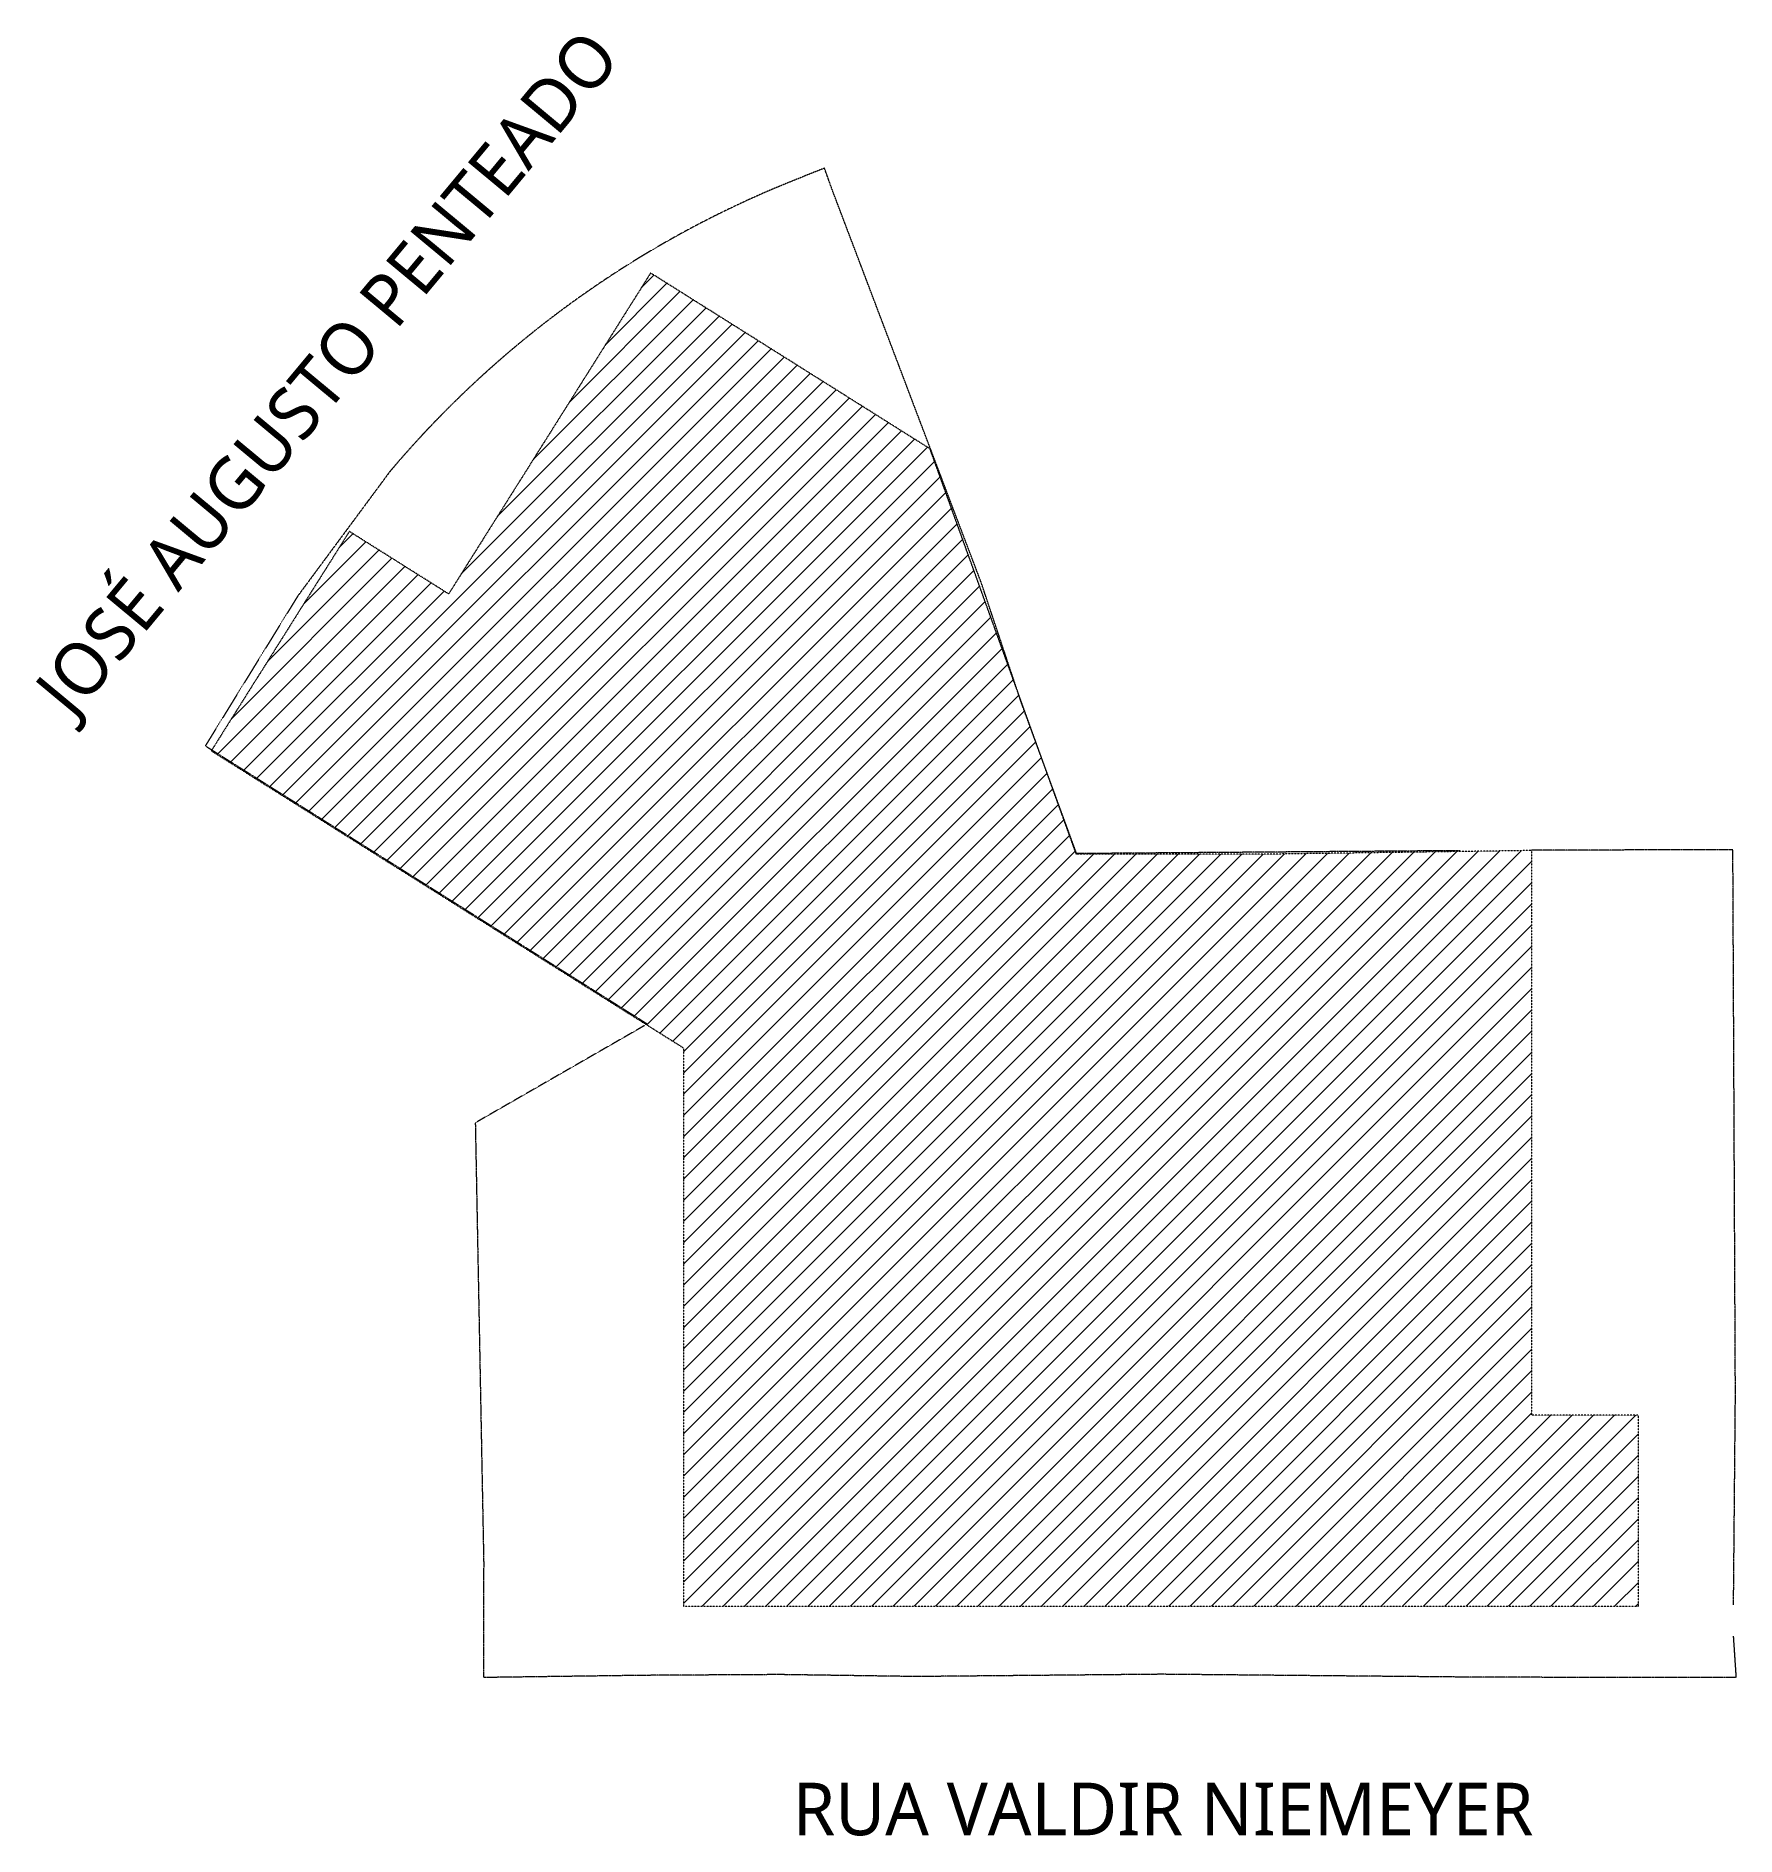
# Model space of a CAD drawing. Header units: centimetres. Extents: x -28 to 30806, y -3196 to 88064.
# Drawn here: x 15513 to 21744, y -3196 to 3403 of the extents above; entities that cross this region are included whole.
import ezdxf

# ---------------------------------------------------------------- set-up
doc = ezdxf.new("R2010")
doc.units = ezdxf.units.CM
doc.linetypes.add('Hidden', pattern=[0.714375, 0.47625, -0.238125])
doc.linetypes.add('Hidden 0_75', pattern=[0.15, 0.075, -0.075])
doc.layers.add('A-DETL', color=7, linetype='Continuous', lineweight=18, true_color=0x00a600)
doc.layers.add('A-DETL-GENF', color=7, linetype='Continuous', lineweight=18)
doc.layers.add('G-ANNO-TEXT', color=7, linetype='Continuous', lineweight=9)
doc.styles.add('Gadugi_B', font='gadugib.ttf', dxfattribs={"height": 192.5})

msp = doc.modelspace()

# ---------------------------------------------------------------- texts
at = {"layer": 'G-ANNO-TEXT', "insert": (15498.25, 1018.18), "char_height": 192.5, "width": 4254.9564, "attachment_point": 1, "rotation": 50.25004, "style": 'Gadugi_B'}
msp.add_mtext('JOSÉ AUGUSTO PENTEADO', dxfattribs=at)
at = {"layer": 'G-ANNO-TEXT', "insert": (18286.4, -3000.67), "char_height": 192.5, "width": 3690.5684, "attachment_point": 1, "style": 'Gadugi_B'}
msp.add_mtext('RUA VALDIR NIEMEYER', dxfattribs=at)

# ---------------------------------------------------------------- hatches: boundary and pattern name
at = {"layer": 'A-DETL-GENF', "lineweight": 9, "true_color": 0x3a0df2}
h = msp.add_hatch(dxfattribs=at)
h.set_pattern_fill('FP_3', color=180, style=0, pattern_type=2)
h.set_pattern_definition([(45, (28396.896, 0), (-38.89087, 38.89087), [])])
h.paths.add_polyline_path([(21386.19, -2353.31), (21386.19, -1653.31), (20996.19, -1653.31), (20996.19, 416.69), (20016.28, 403.18), (19326.28, 403.18), (18789.84, 1889.33), (17765.78, 2533.85), (17025.39, 1357.45), (16661.46, 1586.49), (16155.44, 782.48), (17886.19, -306.82), (17886.19, -2353.31), (21329.74, -2353.31)], flags=0)

# ---------------------------------------------------------------- linework, layer by layer
at = {"layer": 'A-DETL', "color": 7, "linetype": 'Hidden', "lineweight": 9}
for p, q in [((18435.39, 2828.36), (18402.91, 2917.98)), ((18978.38, 1396.78), (18435.39, 2828.36)), ((16809.88, 1805.85), (16472.09, 1349.31)), ((19123.18, 962.88), (18978.38, 1396.78)), ((16472.09, 1349.31), (16133.69, 800.54)), ((19327.15, 405.49), (19123.18, 962.88)), ((16133.69, 800.54), (17753.74, -219.08)), ((20734.12, 416.23), (19327.15, 405.49)), ((21213.44, 418.47), (20993.44, 418.47)), ((21732.61, 419.41), (21213.44, 418.47)), ((21741.87, -1578.68), (21732.61, 419.41)), ((17744.98, -224.07), (17123.14, -581.57)), ((17123.14, -581.57), (17154.24, -2211.4)), ((21734.96, -2348.27), (21741.87, -1578.68)), ((17154.52, -2614.87), (17154.52, -2211.4)), ((21733.93, -2463.68), (21743.98, -2614.87)), ((17743.18, -2607.01), (17154.52, -2614.87)), ((18237.94, -2604.17), (17743.18, -2607.01)), ((18738.15, -2611.39), (18237.94, -2604.17)), ((19638.56, -2603.07), (18738.15, -2611.39)), ((20736.9, -2613.21), (19638.56, -2603.07)), ((21229.26, -2614.87), (20736.9, -2613.21)), ((21743.98, -2614.87), (21229.26, -2614.87))]:
    msp.add_line(p, q, dxfattribs=at)
at = {"layer": 'A-DETL', "color": 7, "linetype": 'Hidden 0_75', "lineweight": 9}
for p, q in [((17765.78, 2533.85), (17025.39, 1357.45)), ((18789.84, 1889.33), (17765.78, 2533.85)), ((19326.28, 403.18), (18789.84, 1889.33)), ((16661.46, 1586.49), (16155.44, 782.48)), ((17025.39, 1357.45), (16661.46, 1586.49)), ((16155.44, 782.48), (17886.19, -306.82)), ((20016.28, 403.18), (19326.28, 403.18)), ((20996.19, 416.69), (20016.28, 403.18)), ((20996.19, -1653.31), (20996.19, 416.69)), ((17886.19, -306.82), (17886.19, -2353.31)), ((21386.19, -1653.31), (20996.19, -1653.31)), ((21386.19, -2353.31), (21386.19, -1653.31)), ((17886.19, -2353.31), (21386.19, -2353.31))]:
    msp.add_line(p, q, dxfattribs=at)
at = {"layer": 'A-DETL', "color": 7, "linetype": 'Hidden', "lineweight": 9}
for centre, radius, start, end in [((19692.08, -445.96), 3602.5, 110.968568, 112.582003), ((19684.39, -621.22), 3762.11, 111.448748, 139.824141)]:
    msp.add_arc(centre, radius, start, end, dxfattribs=at)

msp.set_redraw_order([(e.dxf.handle, doc.entitydb.next_handle()) for e in msp.query("TEXT MTEXT ATTDEF DIMENSION ARC_DIMENSION")])  # texts and dimensions are drawn at this point

doc.saveas('drawing.dxf')
